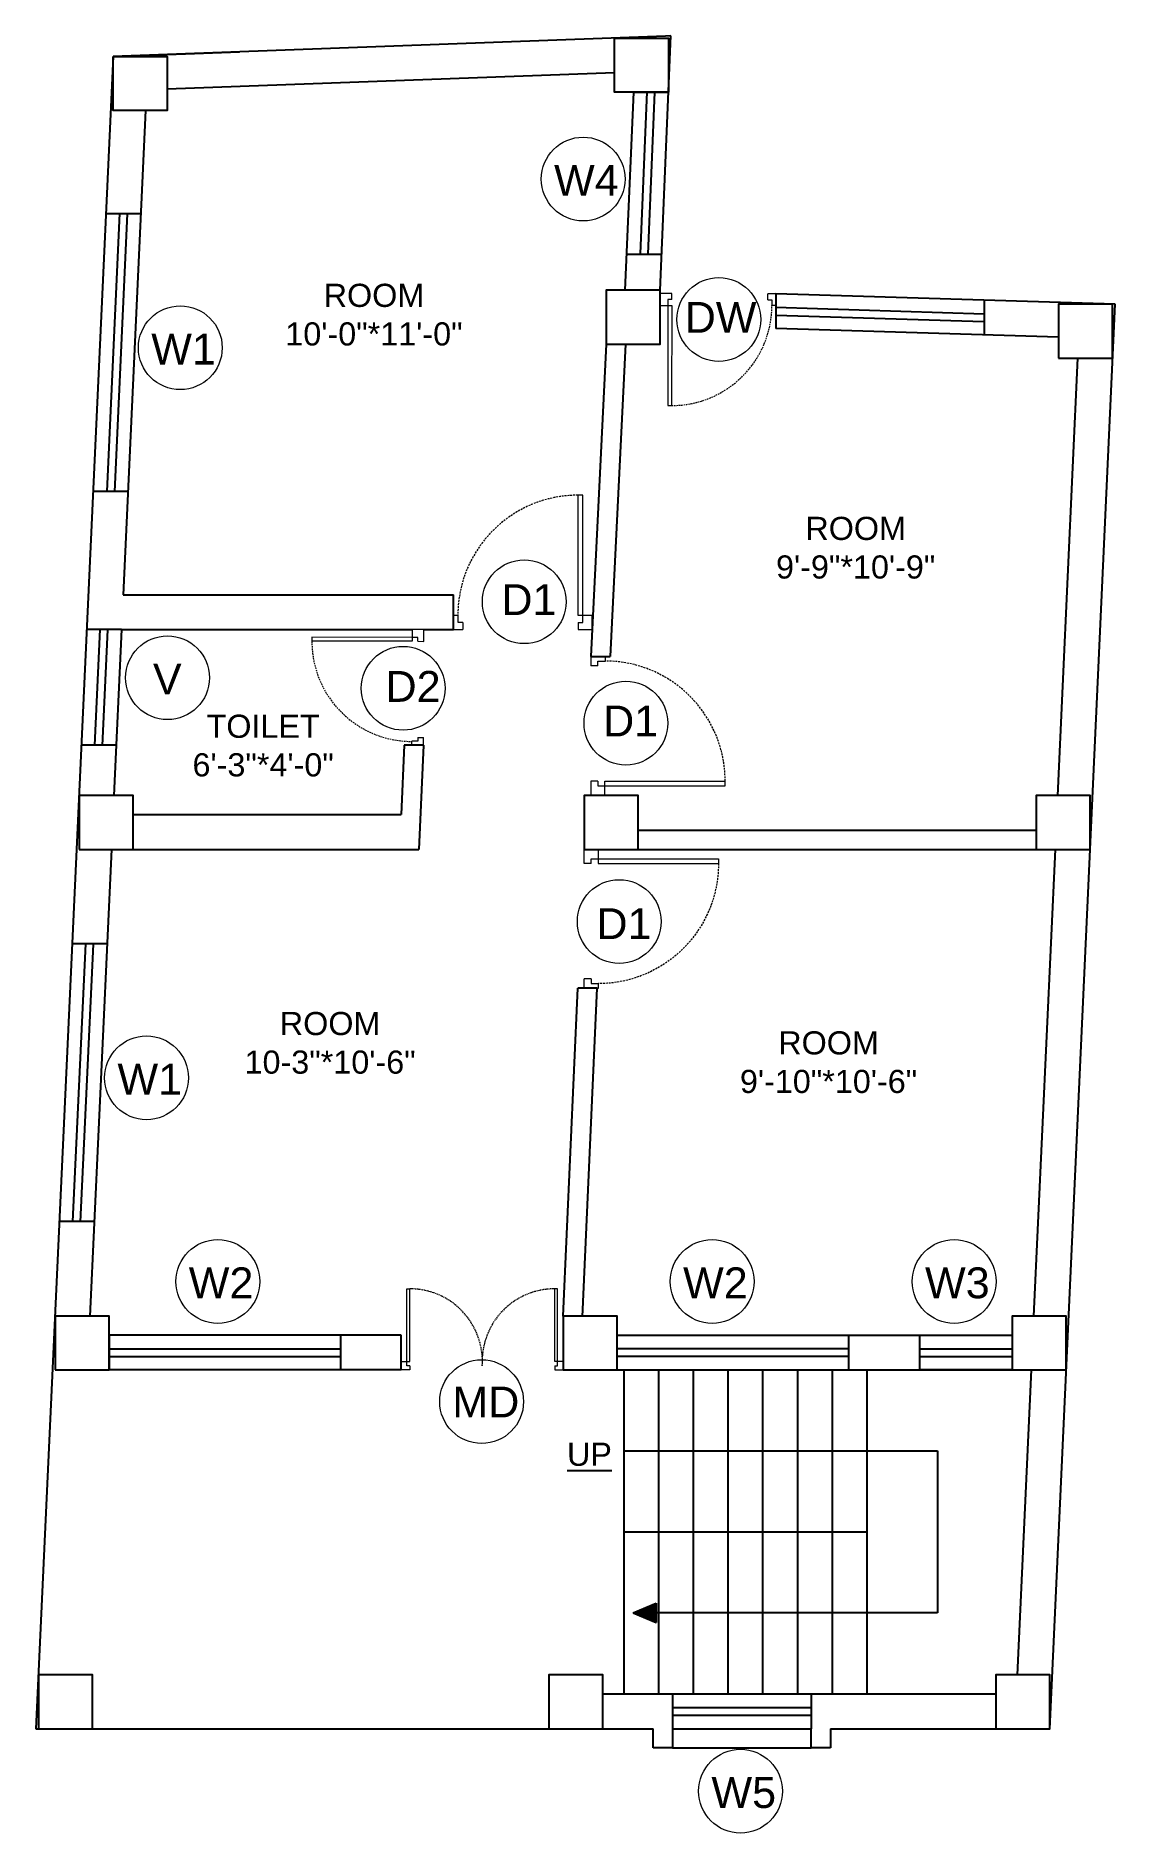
# Model space of a CAD drawing. Header units: inches. Extents: x -5051253 to -5039798, y -3262045 to -3259246.
# Drawn here: x -5047768.4 to -5047488.6, y -3259711.9 to -3259246 of the extents above; entities that cross this region are included whole.
import ezdxf

# ---------------------------------------------------------------- set-up
doc = ezdxf.new("R2010")
doc.units = ezdxf.units.IN
doc.header["$LTSCALE"] = 2
doc.header["$MEASUREMENT"] = 0
doc.linetypes.add('HIDDEN', pattern=[0.375, 0.25, -0.125])
doc.layers.get('0').update_dxf_attribs({"linetype": 'CONTINUOUS'})
doc.layers.add('A-Hatch', color=7, linetype='CONTINUOUS')
for name, color, linetype, lineweight in [('Annotate-Lite.w', 177, 'CONTINUOUS', 9), ('Door-Window.w', 4, 'CONTINUOUS', 15), ('TEXT', 181, 'CONTINUOUS', 25)]:
    doc.layers.add(name, color=color, linetype=linetype, lineweight=lineweight)
doc.styles.add('arial.', font='arial.ttf')
doc.styles.add('gaurav', font='arial.ttf')

msp = doc.modelspace()

# ---------------------------------------------------------------- texts
at = {"layer": 'Annotate-Lite.w', "ltscale": 0.005, "char_height": 8, "style": 'gaurav'}
for s, insert, attachment_point in [('W4', (-5047634.1, -3259279.42), 1), ('DW', (-5047600.23, -3259314.94), 1), ('W1', (-5047738.54, -3259323.16), 1), ('D1', (-5047647.75, -3259388.12), 1), ('V', (-5047738.1, -3259408.72), 1), ('D2', (-5047677.79, -3259410.63), 1), ('D1', (-5047621.39, -3259419.6), 1), ('D1', (-5047623.11, -3259480.15), 7), ('W1', (-5047747.29, -3259512.45), 1), ('W2', (-5047728.81, -3259565.27), 1), ('W2', (-5047600.65, -3259565.27), 1), ('W3', (-5047537.92, -3259565.27), 1), ('MD', (-5047660.48, -3259596.17), 1), ('W5', (-5047593.3, -3259697.43), 1)]:
    msp.add_mtext_dynamic_manual_height_columns(s, width=8, gutter_width=100, heights=[0], dxfattribs=dict(at, insert=insert, attachment_point=attachment_point))
at = {"layer": 'TEXT', "lineweight": -2, "char_height": 6, "attachment_point": 5, "style": 'arial.'}
for s, insert in [('ROOM\\P10\'-0"*11\'-0"', (-5047680.79, -3259318.27)), ('ROOM\\P9\'-9"*10\'-9"', (-5047555.9, -3259378.7)), ('TOILET\\P6\'-3"*4\'-0"', (-5047709.52, -3259430)), ('ROOM\\P10-3"*10\'-6"', (-5047692.16, -3259507.08)), ('ROOM\\P9\'-10"*10\'-6"', (-5047562.93, -3259512.09))]:
    msp.add_mtext_dynamic_manual_height_columns(s, width=45.7314, gutter_width=30, heights=[0], dxfattribs=dict(at, insert=insert))
at = {"layer": 'TEXT', "lineweight": -2, "insert": (-5047624.92, -3259613.76), "char_height": 6, "width": 127.5059, "attachment_point": 5, "style": 'arial.'}
msp.add_mtext('{\\LUP}', dxfattribs=at)

# ---------------------------------------------------------------- blocks, each defined once
blk = doc.blocks.new('3-0')
at = {"ltscale": 3}
for p, q in [((11063.05, 10097.68), (11065.97, 10099.9)), ((11065.97, 10099.9), (11066.71, 10098.92)), ((11063.05, 10097.68), (11064.53, 10095.73)), ((11065.99, 10096.84), (11064.53, 10095.73)), ((11065.25, 10097.81), (11066.71, 10098.92)), ((11065.99, 10096.84), (11065.25, 10097.81)), ((11085.5, 10074.13), (11110.32, 10092.96)), ((11086.24, 10073.15), (11111.05, 10091.97)), ((11111.05, 10091.97), (11110.32, 10092.96)), ((11084.04, 10073.02), (11082.57, 10071.91)), ((11082.57, 10071.91), (11084.79, 10068.98)), ((11084.04, 10073.02), (11084.78, 10072.04)), ((11084.78, 10072.04), (11086.24, 10073.15)), ((11086.24, 10073.15), (11085.5, 10074.13)), ((11087.72, 10071.2), (11086.24, 10073.15)), ((11084.79, 10068.98), (11087.72, 10071.2))]:
    blk.add_line(p, q, dxfattribs=at)
at = {"layer": 'Door-Window.w', "color": 9, "linetype": 'HIDDEN', "lineweight": 18}
blk.add_arc((11085.5, 10074.13), 31.16, 37.1906, 127.1465, dxfattribs=at)
blk = doc.blocks.new('FDFDRE')
at = {"ltscale": 3}
for p, q in [((165701.11, -58637.82), (165701.1, -58641.5)), ((165701.1, -58641.5), (165703.55, -58641.5)), ((165704.78, -58637.83), (165701.11, -58637.82)), ((165703.55, -58641.5), (165703.53, -58672.63)), ((165704.78, -58639.66), (165703.55, -58639.66)), ((165703.55, -58639.66), (165703.55, -58641.5)), ((165703.55, -58641.5), (165704.78, -58641.5)), ((165704.78, -58641.5), (165704.76, -58672.65)), ((165704.78, -58639.66), (165704.78, -58637.83)), ((165766.98, -58637.83), (165770.65, -58637.82)), ((165766.98, -58639.66), (165766.98, -58637.83)), ((165766.98, -58639.66), (165768.2, -58639.66)), ((165766.98, -58641.5), (165767, -58672.65)), ((165768.2, -58641.5), (165766.98, -58641.5)), ((165768.2, -58639.66), (165768.2, -58641.5)), ((165770.65, -58641.5), (165768.2, -58641.5)), ((165768.2, -58641.5), (165768.22, -58672.63)), ((165770.65, -58637.82), (165770.65, -58641.5)), ((165703.53, -58672.63), (165704.76, -58672.65)), ((165768.22, -58672.63), (165767, -58672.65))]:
    blk.add_line(p, q, dxfattribs=at)
at = {"layer": 'Door-Window.w', "color": 9, "linetype": 'HIDDEN', "lineweight": 18}
for centre, start, end in [((165704.78, -58641.5), 269.96183, 3.38353), ((165766.98, -58641.5), 176.61647, 270.03817)]:
    blk.add_arc(centre, 31.16, start, end, dxfattribs=at)

# ---------------------------------------------------------------- hatches: boundary and pattern name
at = {"layer": 'A-Hatch', "ltscale": 0.5}
h = msp.add_hatch(dxfattribs=at)
h.set_pattern_fill('ANSI31', color=256)
h.set_pattern_definition([(45, (43652.82241, -876.6448), (-0.0883883476483, 0.0883883476483), [])])
h.paths.add_polyline_path([(-5047613.56, -3259654.87), (-5047607.64, -3259657.38), (-5047607.64, -3259652.36)])

# ---------------------------------------------------------------- linework, layer by layer
at = {"color": 3, "ltscale": 0.5}
for p, q in [((-5047605.18, -3259246.02), (-5047748.39, -3259251.28)), ((-5047606.61, -3259311.91), (-5047603.81, -3259245.97)), ((-5047603.81, -3259245.97), (-5047605.18, -3259246.02)), ((-5047748.39, -3259251.28), (-5047768.43, -3259684.87)), ((-5047618.44, -3259255.51), (-5047734.39, -3259259.78)), ((-5047615.62, -3259311.91), (-5047613.44, -3259260.51)), ((-5047740.02, -3259265.28), (-5047745.83, -3259390.87)), ((-5047488.65, -3259315.53), (-5047576.61, -3259312.83)), ((-5047505.56, -3259684.87), (-5047488.65, -3259315.53)), ((-5047503.29, -3259324.09), (-5047576.61, -3259321.84)), ((-5047503.49, -3259442.87), (-5047498.3, -3259329.53)), ((-5047746.24, -3259399.87), (-5047748.23, -3259442.87)), ((-5047748.88, -3259456.87), (-5047754.47, -3259577.87)), ((-5047509.67, -3259577.87), (-5047504.13, -3259456.87)), ((-5047513.93, -3259670.87), (-5047510.31, -3259591.87)), ((-5047615.93, -3259633.87), (-5047552.93, -3259633.87)), ((-5047621.43, -3259675.87), (-5047519.56, -3259675.87)), ((-5047768.43, -3259684.87), (-5047754.43, -3259684.87)), ((-5047754.43, -3259684.87), (-5047622.43, -3259684.87)), ((-5047622.43, -3259684.87), (-5047608.43, -3259684.87)), ((-5047562.43, -3259684.87), (-5047505.56, -3259684.87))]:
    msp.add_line(p, q, dxfattribs=at)
at = {"ltscale": 0.5}
for p, q in [((-5047748.39, -3259251.28), (-5047715.61, -3259250.08)), ((-5047613.44, -3259260.51), (-5047604.43, -3259260.51)), ((-5047611.71, -3259302.46), (-5047609.93, -3259260.46)), ((-5047609.72, -3259302.55), (-5047607.94, -3259260.55)), ((-5047741.26, -3259292.08), (-5047750.27, -3259292.08)), ((-5047746.77, -3259292.03), (-5047750.09, -3259364.03)), ((-5047744.77, -3259292.13), (-5047748.1, -3259364.13)), ((-5047615.22, -3259302.51), (-5047606.21, -3259302.51)), ((-5047576.61, -3259312.83), (-5047576.61, -3259321.84)), ((-5047576.58, -3259316.33), (-5047522.58, -3259317.99)), ((-5047522.61, -3259314.49), (-5047522.61, -3259323.5)), ((-5047576.64, -3259318.33), (-5047522.64, -3259319.99)), ((-5047620.61, -3259325.91), (-5047624.55, -3259406.87)), ((-5047615.6, -3259325.91), (-5047619.54, -3259406.87)), ((-5047744.59, -3259364.08), (-5047753.6, -3259364.08)), ((-5047745.83, -3259390.87), (-5047660.21, -3259390.87)), ((-5047660.21, -3259399.87), (-5047660.21, -3259390.87)), ((-5047746.24, -3259399.87), (-5047755.24, -3259399.87)), ((-5047753.13, -3259429.83), (-5047751.74, -3259399.83)), ((-5047751.14, -3259429.92), (-5047749.75, -3259399.92)), ((-5047746.24, -3259399.87), (-5047670.91, -3259399.87)), ((-5047667.85, -3259399.87), (-5047660.21, -3259399.87)), ((-5047624.55, -3259406.87), (-5047619.54, -3259406.87)), ((-5047747.63, -3259429.87), (-5047756.64, -3259429.87)), ((-5047672.92, -3259429.87), (-5047673.75, -3259447.87)), ((-5047667.91, -3259429.87), (-5047672.92, -3259429.87)), ((-5047667.91, -3259429.87), (-5047669.16, -3259456.87)), ((-5047743.24, -3259447.87), (-5047673.75, -3259447.87)), ((-5047612.3, -3259451.87), (-5047509.12, -3259451.87)), ((-5047743.24, -3259456.87), (-5047669.16, -3259456.87)), ((-5047612.3, -3259456.87), (-5047509.12, -3259456.87)), ((-5047750.01, -3259481.37), (-5047759.02, -3259481.37)), ((-5047758.84, -3259553.33), (-5047755.52, -3259481.33)), ((-5047756.84, -3259553.42), (-5047753.52, -3259481.42)), ((-5047631.7, -3259577.87), (-5047627.9, -3259492.87)), ((-5047622.9, -3259492.87), (-5047627.9, -3259492.87)), ((-5047626.71, -3259578.1), (-5047622.9, -3259492.87)), ((-5047753.34, -3259553.37), (-5047762.35, -3259553.37)), ((-5047673.7, -3259582.87), (-5047749.48, -3259582.87)), ((-5047749.48, -3259582.87), (-5047749.48, -3259591.87)), ((-5047689.48, -3259582.87), (-5047689.48, -3259591.87)), ((-5047673.7, -3259591.87), (-5047673.7, -3259582.87)), ((-5047617.7, -3259582.87), (-5047515.3, -3259582.87)), ((-5047557.7, -3259591.87), (-5047557.7, -3259582.87)), ((-5047539.3, -3259591.87), (-5047539.3, -3259582.87)), ((-5047749.48, -3259586.37), (-5047689.48, -3259586.37)), ((-5047557.7, -3259586.37), (-5047617.7, -3259586.37)), ((-5047539.3, -3259586.37), (-5047515.3, -3259586.37)), ((-5047749.48, -3259588.37), (-5047689.48, -3259588.37)), ((-5047673.7, -3259591.87), (-5047749.48, -3259591.87)), ((-5047557.7, -3259588.37), (-5047617.7, -3259588.37)), ((-5047617.7, -3259591.87), (-5047515.3, -3259591.87)), ((-5047615.93, -3259633.87), (-5047615.93, -3259591.87)), ((-5047606.93, -3259633.87), (-5047606.93, -3259591.87)), ((-5047597.93, -3259633.87), (-5047597.93, -3259591.87)), ((-5047588.93, -3259633.87), (-5047588.93, -3259591.87)), ((-5047579.93, -3259633.87), (-5047579.93, -3259591.87)), ((-5047570.93, -3259633.87), (-5047570.93, -3259591.87)), ((-5047561.93, -3259633.87), (-5047561.93, -3259591.87)), ((-5047552.93, -3259633.87), (-5047552.93, -3259591.87)), ((-5047539.3, -3259588.37), (-5047515.3, -3259588.37)), ((-5047515.3, -3259591.87), (-5047539.3, -3259591.87)), ((-5047615.93, -3259612.87), (-5047534.66, -3259612.87)), ((-5047534.66, -3259612.87), (-5047534.66, -3259654.87)), ((-5047615.93, -3259675.87), (-5047615.93, -3259633.87)), ((-5047606.93, -3259675.87), (-5047606.93, -3259633.87)), ((-5047597.93, -3259675.87), (-5047597.93, -3259633.87)), ((-5047588.93, -3259675.87), (-5047588.93, -3259633.87)), ((-5047579.93, -3259675.87), (-5047579.93, -3259633.87)), ((-5047570.93, -3259675.87), (-5047570.93, -3259633.87)), ((-5047561.93, -3259675.87), (-5047561.93, -3259633.87)), ((-5047552.93, -3259675.87), (-5047552.93, -3259633.87)), ((-5047613.56, -3259654.87), (-5047607.64, -3259652.36)), ((-5047607.64, -3259652.36), (-5047607.64, -3259657.38)), ((-5047613.56, -3259654.87), (-5047607.64, -3259657.38)), ((-5047534.66, -3259654.87), (-5047607.64, -3259654.87)), ((-5047603.43, -3259675.87), (-5047603.43, -3259684.87)), ((-5047567.43, -3259675.87), (-5047567.43, -3259684.87)), ((-5047603.43, -3259679.37), (-5047567.43, -3259679.37)), ((-5047608.43, -3259689.87), (-5047608.43, -3259684.87)), ((-5047603.43, -3259681.37), (-5047567.43, -3259681.37)), ((-5047603.43, -3259684.87), (-5047567.43, -3259684.87)), ((-5047603.43, -3259684.87), (-5047603.43, -3259689.87)), ((-5047567.43, -3259689.87), (-5047567.43, -3259684.87)), ((-5047562.43, -3259684.87), (-5047562.43, -3259689.87)), ((-5047603.43, -3259689.87), (-5047608.43, -3259689.87)), ((-5047603.43, -3259689.87), (-5047567.43, -3259689.87)), ((-5047562.43, -3259689.87), (-5047567.43, -3259689.87))]:
    msp.add_line(p, q, dxfattribs=at)
for points in [[(-5047618.44, -3259246.51), (-5047604.44, -3259246.51), (-5047604.44, -3259260.51), (-5047618.44, -3259260.51)], [(-5047748.39, -3259251.28), (-5047734.39, -3259251.28), (-5047734.39, -3259265.28), (-5047748.39, -3259265.28)], [(-5047620.61, -3259325.91), (-5047606.61, -3259325.91), (-5047606.61, -3259311.91), (-5047620.61, -3259311.91)], [(-5047503.29, -3259329.53), (-5047489.29, -3259329.53), (-5047489.29, -3259315.53), (-5047503.29, -3259315.53)], [(-5047757.24, -3259456.87), (-5047743.24, -3259456.87), (-5047743.24, -3259442.87), (-5047757.24, -3259442.87)], [(-5047626.3, -3259456.87), (-5047612.3, -3259456.87), (-5047612.3, -3259442.87), (-5047626.3, -3259442.87)], [(-5047509.12, -3259456.87), (-5047495.12, -3259456.87), (-5047495.12, -3259442.87), (-5047509.12, -3259442.87)], [(-5047763.48, -3259591.87), (-5047749.48, -3259591.87), (-5047749.48, -3259577.87), (-5047763.48, -3259577.87)], [(-5047631.7, -3259591.87), (-5047617.7, -3259591.87), (-5047617.7, -3259577.87), (-5047631.7, -3259577.87)], [(-5047515.3, -3259591.87), (-5047501.3, -3259591.87), (-5047501.3, -3259577.87), (-5047515.3, -3259577.87)], [(-5047767.78, -3259684.87), (-5047753.78, -3259684.87), (-5047753.78, -3259670.87), (-5047767.78, -3259670.87)], [(-5047635.43, -3259684.87), (-5047621.43, -3259684.87), (-5047621.43, -3259670.87), (-5047635.43, -3259670.87)], [(-5047519.56, -3259684.87), (-5047505.56, -3259684.87), (-5047505.56, -3259670.87), (-5047519.56, -3259670.87)]]:
    msp.add_lwpolyline(points, close=True, dxfattribs=at)
at = {"layer": 'Annotate-Lite.w', "ltscale": 0.005}
for centre in [(-5047626.55, -3259283.07), (-5047591.38, -3259319.49), (-5047731, -3259326.81), (-5047641.83, -3259392.68), (-5047734.31, -3259412.37), (-5047673.23, -3259415.12), (-5047615.47, -3259424.15), (-5047617.2, -3259475.6), (-5047739.75, -3259516.11), (-5047721.26, -3259568.92), (-5047593.11, -3259568.92), (-5047530.37, -3259568.92), (-5047652.87, -3259600.07), (-5047585.75, -3259701.08)]:
    msp.add_circle(centre, 10.86, dxfattribs=at)

# ---------------------------------------------------------------- block references
at = {"layer": 'Door-Window.w', "linetype": 'ByBlock'}
for p, xscale, yscale, zscale, rotation in [((-5048690.54, -3246883.21), 0.833158985154831, 0.8331589852459729, 0.8331589850765497, 232.7330628721138), ((-5046303.65, -3274313.61), 0.999791003999291, 0.9997910037636757, 0.9997910039624013, 52.80940477362314), ((-5035238.29, -3258315.97), 0.8331589851548311, 0.8331589852459729, 0.8331589850765497, 142.7330628721138), ((-5062538.3, -3260763.43), 0.9997910043702506, 0.9997910037636757, 0.9997910039624012, 322.809404789754), ((-5062540.03, -3258136.31), -0.9997910043702505, 0.9997910037636757, 0.9997910039624012, 217.190595210246)]:
    msp.add_blockref('3-0', p, dxfattribs=dict(at, xscale=xscale, yscale=yscale, zscale=zscale, rotation=rotation))
at = {"layer": 'Door-Window.w', "ltscale": 0.005, "xscale": 0.6039383709430695, "yscale": 0.6039383709430695, "zscale": 0.6039383709985556, "rotation": 180}
msp.add_blockref('FDFDRE', (-4947558.45, -3295005.49), dxfattribs=at)

msp.set_redraw_order([(e.dxf.handle, doc.entitydb.next_handle()) for e in msp.query("TEXT MTEXT ATTDEF DIMENSION ARC_DIMENSION")])  # texts and dimensions are drawn at this point

doc.saveas('drawing.dxf')
